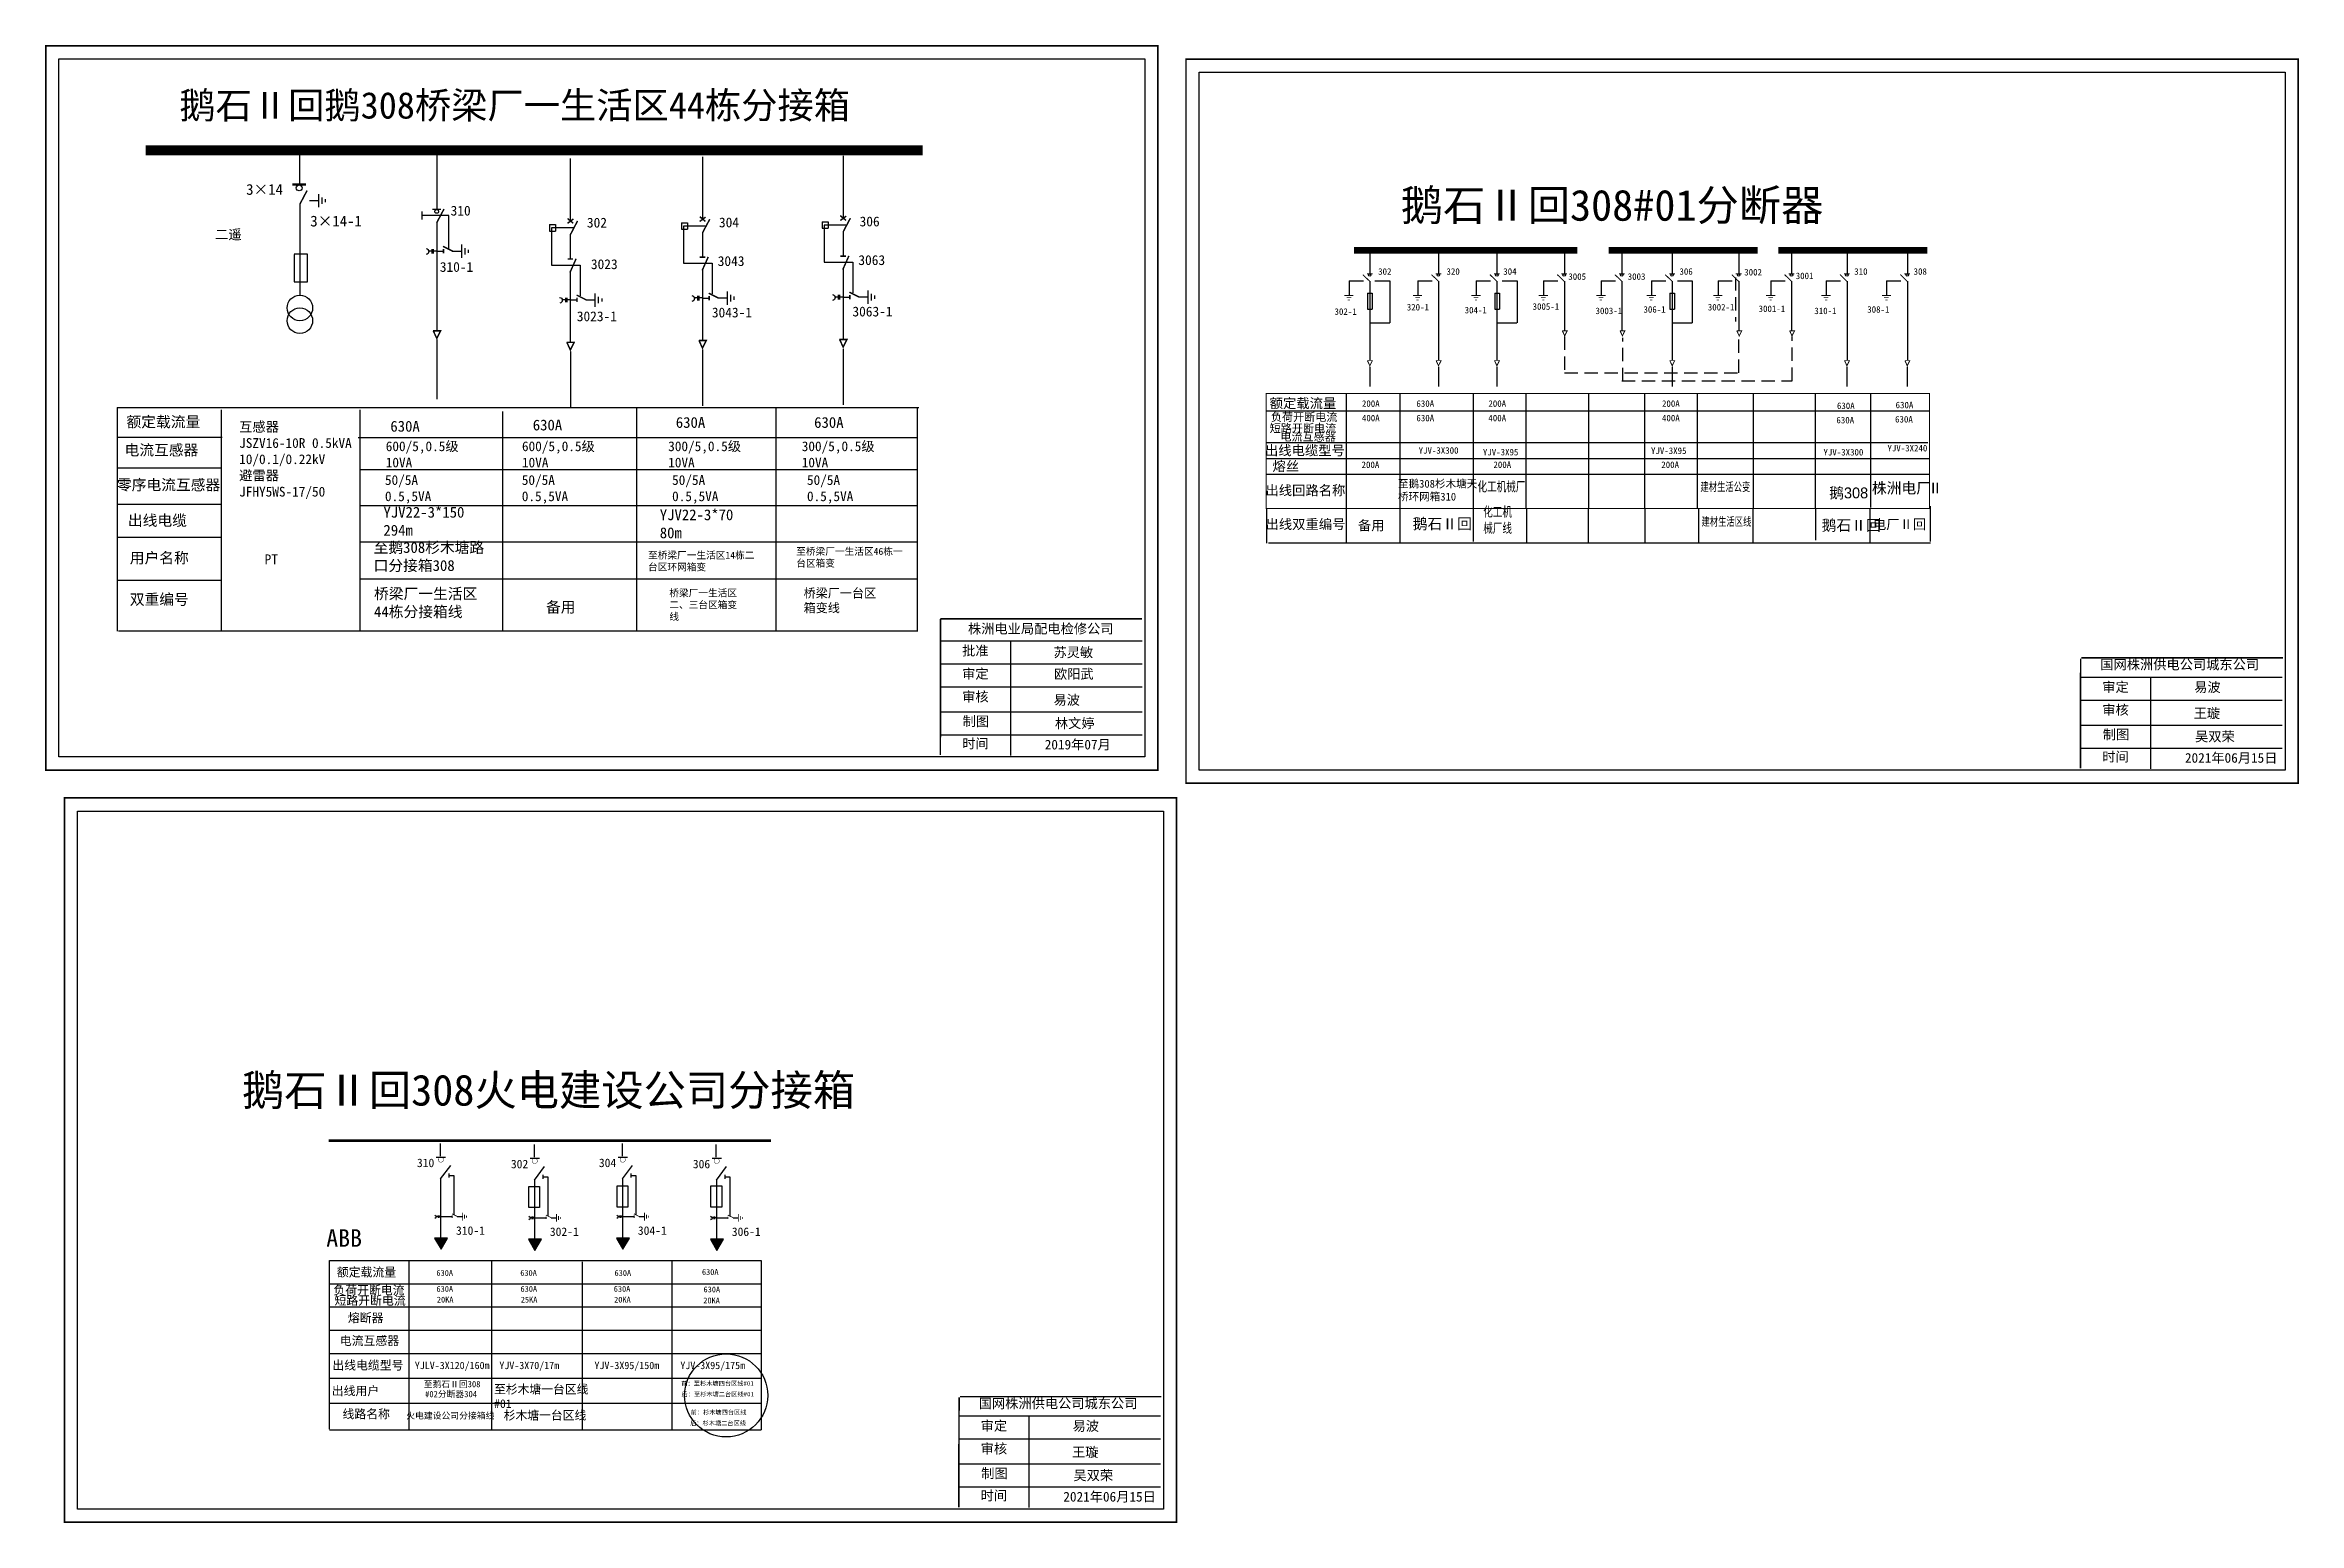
# Model space of a CAD drawing. Extents: x 251 to 764, y -214 to -46.
# Drawn here: x 509.8 to 764.1, y -213.2 to -46.5 of the extents above; entities that cross this region are included whole.
import ezdxf

# ---------------------------------------------------------------- set-up
doc = ezdxf.new("R2010")
doc.units = 0
doc.header["$LTSCALE"] = 5
for name, pattern in [('ACAD_ISO02W100', [15, 12, -3]), ('CENTER', [50.8, 31.75, -6.35, 6.35, -6.35]), ('DASHED', [0.45, 0.3, -0.15])]:
    doc.linetypes.add(name, pattern=pattern)
doc.layers.get('0').update_dxf_attribs({"linetype": 'CONTINUOUS'})
doc.layers.add('1', color=7, linetype='CONTINUOUS')
doc.layers.add('2', color=7, linetype='CONTINUOUS')
doc.styles.add('H1', font='')
doc.styles.add('hztxt_txtstyle_0.00_0_0', font='simkai.ttf')
doc.styles.add('hztxt_txtstyle_2.70_0_0', font='simkai.ttf', dxfattribs={"height": 2.7})
doc.styles.add('ZH', font='romane.shx', dxfattribs={"width": 0.7, "bigfont": 'hztxt.shx'})
doc.styles.add('字体', font='simkai_0.ttf', dxfattribs={"height": 2.5})
doc.styles.get('H1').set_extended_font_data('SimSun')

msp = doc.modelspace()

# ---------------------------------------------------------------- texts
at = {"color": 0, "linetype": 'Continuous', "style": 'hztxt_txtstyle_2.70_0_0'}
for s, height, p in [('3×14', 1.22, (532.49, -63.35)), ('3×14-1', 1.22, (539.73, -66.92)), ('310', 1.109, (555.56, -65.69)), ('302', 1.109, (570.94, -67.04)), ('304', 1.109, (585.84, -67.02)), ('306', 1.109, (601.71, -66.91)), ('310-1', 1.109, (554.34, -72.04)), ('3023', 1.109, (571.39, -71.73)), ('3043', 1.109, (585.7, -71.38)), ('3063', 1.109, (601.57, -71.27)), ('3043-1', 1.109, (585.04, -77.18)), ('3063-1', 1.109, (600.9, -77.07)), ('3023-1', 1.109, (569.8, -77.61))]:
    msp.add_text(s, height=height, dxfattribs=at).set_placement(p)
at = {"color": 0, "style": 'H1'}
for s, height, p in [('鹅石Ⅱ回308#01分断器', 3.4984, (662.78, -66.27)), ('鹅石Ⅱ回308火电建设公司分接箱', 3.4984, (532.02, -166.11)), ('310', 0.958, (551.76, -173.05)), ('302', 0.958, (562.36, -173.18)), ('304', 0.958, (572.29, -173.05)), ('306', 0.958, (582.89, -173.18)), ('310-1', 0.958, (556.17, -180.69)), ('302-1', 0.958, (566.76, -180.82)), ('304-1', 0.958, (576.69, -180.69)), ('306-1', 0.958, (587.29, -180.82)), ('YJLV-3X120/160m', 0.8264, (551.52, -195.84)), ('YJV-3X70/17m', 0.8264, (561.06, -195.84)), ('YJV-3X95/150m', 0.8264, (571.79, -195.84)), ('YJV-3X95/175m', 0.8264, (581.48, -195.84)), ('火电建设公司分接箱线', 0.711, (550.55, -201.45))]:
    msp.add_text(s, height=height, dxfattribs=at).set_placement(p)
at = {"color": 7, "style": 'H1'}
for s, height, p in [('302', 0.735, (660.22, -72.37)), ('320', 0.735, (667.93, -72.37)), ('304', 0.735, (674.34, -72.37)), ('3005', 0.735, (681.68, -72.94)), ('3003', 0.735, (688.38, -72.94)), ('306', 0.735, (694.22, -72.37)), ('3002', 0.735, (701.53, -72.45)), ('3001', 0.735, (707.34, -72.86)), ('310', 0.735, (713.94, -72.37)), ('308', 0.735, (720.64, -72.37)), ('302-1', 0.735, (655.3, -76.89)), ('320-1', 0.735, (663.45, -76.4)), ('304-1', 0.735, (669.98, -76.73)), ('3005-1', 0.735, (677.65, -76.32)), ('3003-1', 0.735, (684.75, -76.81)), ('306-1', 0.735, (690.16, -76.65)), ('3002-1', 0.735, (697.42, -76.4)), ('3001-1', 0.735, (703.15, -76.57)), ('310-1', 0.735, (709.44, -76.81)), ('308-1', 0.735, (715.41, -76.65)), ('额定载流量', 1.102, (647.98, -87.42)), ('负荷开断电流', 0.918, (648.11, -88.88)), ('400A', 0.735, (658.39, -88.9)), ('200A', 0.735, (658.39, -87.27)), ('630A', 0.735, (664.54, -87.27)), ('630A', 0.735, (664.54, -88.9)), ('400A', 0.735, (672.66, -88.9)), ('200A', 0.735, (672.66, -87.27)), ('400A', 0.735, (692.25, -88.9)), ('200A', 0.735, (692.25, -87.27)), ('630A', 0.735, (711.93, -89.14)), ('630A', 0.735, (711.99, -87.52)), ('630A', 0.735, (718.55, -89.04)), ('630A', 0.735, (718.61, -87.43)), ('出线电缆型号', 1.102, (647.45, -92.74)), ('短路开断电流', 0.918, (647.98, -90.15)), ('电流互感器', 0.918, (649.19, -91.1)), ('熔丝', 1.102, (648.3, -94.51)), ('200A', 0.735, (658.35, -94.17)), ('YJV-3X300', 0.735, (664.79, -92.56)), ('YJV-3X95', 0.735, (672.04, -92.75)), ('200A', 0.735, (673.23, -94.17)), ('YJV-3X95', 0.735, (691.01, -92.59)), ('200A', 0.735, (692.17, -94.17)), ('YJV-3X300', 0.735, (710.47, -92.76)), ('YJV-3X240', 0.735, (717.69, -92.3)), ('出线回路名称', 1.102, (647.5, -97.24)), ('出线双重编号', 1.102, (647.51, -101.06)), ('备用', 1.102, (657.94, -101.2)), ('电厂Ⅱ回', 1.102, (716.05, -101.07))]:
    msp.add_text(s, height=height, dxfattribs=at).set_placement(p)
at = {"style": 'H1'}
for s, height, p in [('ABB', 1.975, (541.53, -182.04)), ('额定载流量', 0.981, (542.72, -185.4)), ('630A', 0.654, (553.96, -185.32)), ('630A', 0.654, (563.42, -185.32)), ('630A', 0.654, (574.06, -185.32)), ('630A', 0.654, (583.92, -185.21)), ('负荷开断电流', 0.981, (542.33, -187.43)), ('短路开断电流', 0.981, (542.46, -188.59)), ('630A', 0.654, (553.97, -187.12)), ('20KA', 0.654, (554.01, -188.33)), ('630A', 0.654, (563.45, -187.12)), ('25KA', 0.654, (563.48, -188.33)), ('630A', 0.654, (573.97, -187.12)), ('20KA', 0.654, (574.01, -188.33)), ('20KA', 0.654, (584.07, -188.42)), ('630A', 0.654, (584.1, -187.18)), ('熔断器', 0.981, (543.97, -190.55)), ('电流互感器', 0.981, (543.06, -193.13)), ('出线电缆型号', 0.981, (542.21, -195.9)), ('出线用户', 0.981, (542.15, -198.79)), ('线路名称', 0.981, (543.36, -201.4))]:
    msp.add_text(s, height=height, dxfattribs=at).set_placement(p)
at = {"color": 0, "linetype": 'Continuous', "attachment_point": 1}
for s, insert, char_height, width, style in [('{\\fSimSun|b0|i0|c134|p2;\\C7;鹅石Ⅱ回鹅308桥梁厂一生活区44栋分接箱}', (524.95, -51.75), 3, 85.7498, '字体'), ('{\\fSimSun|b0|i0|c134|p2;二遥}', (528.97, -67.27), 1.1026, 8.5785, 'hztxt_txtstyle_0.00_0_0'), ('{\\fSimSun|b0|i0|c134|p2;额定载流量}', (518.99, -88.35), 1.2204, 19.6738, 'hztxt_txtstyle_2.70_0_0'), ('\\A1;{\\fSimSun|b0|i0|c134|p2;互感器\\PJSZV16-10R 0.5kVA\\P10/0.1/0.22kV\\P避雷器\\PJFHY5WS-17/50}', (531.7, -88.97), 1.0983, 20.2524, 'hztxt_txtstyle_2.70_0_0'), ('{\\fSimSun|b0|i0|c134|p2;630A}', (548.76, -88.85), 1.2204, 19.6738, 'hztxt_txtstyle_2.70_0_0'), ('{\\fSimSun|b0|i0|c134|p2;630A}', (564.83, -88.71), 1.2204, 19.6738, 'hztxt_txtstyle_2.70_0_0'), ('{\\fSimSun|b0|i0|c134|p2;630A}', (580.97, -88.42), 1.2204, 19.6738, 'hztxt_txtstyle_2.70_0_0'), ('{\\fSimSun|b0|i0|c134|p2;630A}', (596.58, -88.42), 1.2204, 19.6738, 'hztxt_txtstyle_2.70_0_0'), ('{\\fSimSun|b0|i0|c134|p2;电流互感器}', (518.77, -91.53), 1.2204, 19.6738, 'hztxt_txtstyle_2.70_0_0'), ('\\A1;{\\fSimSun|b0|i0|c134|p2;600/5,0.5级\\P10VA}', (548.24, -91.17), 1.0983, 20.2524, 'hztxt_txtstyle_2.70_0_0'), ('\\A1;{\\fSimSun|b0|i0|c134|p2;600/5,0.5级\\P10VA}', (563.61, -91.17), 1.0983, 20.2524, 'hztxt_txtstyle_2.70_0_0'), ('\\A1;{\\fSimSun|b0|i0|c134|p2;300/5,0.5级\\P10VA}', (580.11, -91.17), 1.0983, 20.2524, 'hztxt_txtstyle_2.70_0_0'), ('\\A1;{\\fSimSun|b0|i0|c134|p2;300/5,0.5级\\P10VA}', (595.18, -91.17), 1.0983, 20.2524, 'hztxt_txtstyle_2.70_0_0'), ('{\\fSimSun|b0|i0|c134|p2;零序电流互感器}', (517.91, -95.46), 1.2204, 19.6738, 'hztxt_txtstyle_2.70_0_0'), ('{\\fSimSun|b0|i0|c134|p2;50/5A\\P0.5,5VA}', (548.15, -94.98), 1.0983, 19.6738, 'hztxt_txtstyle_2.70_0_0'), ('{\\fSimSun|b0|i0|c134|p2;50/5A\\P0.5,5VA}', (563.59, -94.98), 1.0983, 19.6738, 'hztxt_txtstyle_2.70_0_0'), ('{\\fSimSun|b0|i0|c134|p2;50/5A\\P0.5,5VA}', (580.55, -94.98), 1.0983, 19.6738, 'hztxt_txtstyle_2.70_0_0'), ('{\\fSimSun|b0|i0|c134|p2;50/5A\\P0.5,5VA}', (595.77, -94.98), 1.0983, 19.6738, 'hztxt_txtstyle_2.70_0_0'), ('YJV22-3*150\\P294m', (547.98, -98.55), 1.2204, 19.6738, 'hztxt_txtstyle_2.70_0_0'), ('YJV22-3*70\\P80m', (579.16, -98.84), 1.22, 19.6738, 'hztxt_txtstyle_2.70_0_0'), ('{\\fSimSun|b0|i0|c134|p2;出线电缆}', (519.15, -99.47), 1.2204, 19.6738, 'hztxt_txtstyle_2.70_0_0'), ('{\\fSimSun|b0|i0|c134|p2;用户名称}', (519.36, -103.7), 1.2204, 19.6738, 'hztxt_txtstyle_2.70_0_0'), ('{\\fSimSun|b0|i0|c134|p2;PT}', (534.57, -103.92), 1.1026, 8.5785, 'hztxt_txtstyle_0.00_0_0'), ('{\\fSimSun|b0|i0|c134|p2;至鹅308杉木塘路口分接箱308}', (546.87, -102.53), 1.2204, 13.0437, 'hztxt_txtstyle_2.70_0_0'), ('{\\fSimSun|b0|i0|c134|p2;至桥梁厂一生活区14栋二台区环网箱变}', (577.84, -103.61), 0.8, 13.0437, 'hztxt_txtstyle_2.70_0_0'), ('{\\fSimSun|b0|i0|c134|p2;至桥梁厂一生活区46栋一台区箱变}', (594.56, -103.18), 0.8, 13.0437, 'hztxt_txtstyle_2.70_0_0'), ('{\\fSimSun|b0|i0|c134|p2;双重编号}', (519.36, -108.38), 1.2204, 19.6738, 'hztxt_txtstyle_2.70_0_0'), ('{\\fSimSun|b0|i0|c134|p2;桥梁厂一生活区44栋分接箱线}', (546.92, -107.74), 1.2204, 13.0222, 'hztxt_txtstyle_2.70_0_0'), ('{\\fSimSun|b0|i0|c134|p2;备用}', (566.32, -109.25), 1.2204, 19.6738, 'hztxt_txtstyle_2.70_0_0'), ('{\\fSimSun|b0|i0|c134|p2;桥梁厂一生活区二、三台区箱变线}', (580.24, -107.87), 0.8, 8.5597, 'hztxt_txtstyle_2.70_0_0'), ('{\\fSimSun|b0|i0|c134|p2;桥梁厂一台区箱变线}', (595.39, -107.79), 1, 8.5597, 'hztxt_txtstyle_2.70_0_0'), ('{\\fSimSun|b0|i0|c134|p2;株洲电业局配电检修公司}', (613.94, -111.75), 1.0944, 29.9201, '字体'), ('{\\fKaiTi_GB2312|b0|i0|c134|p49;批准}', (613.28, -114.24), 1.0944, 8.5588, '字体'), ('苏灵敏', (623.59, -114.42), 1.094, 8.5588, '字体'), ('\\f\uffbfﾬￌﾣﾤ_GB2312|b0|i0|c134|p49;审定', (613.28, -116.84), 1.0944, 8.5588, '字体'), ('欧阳武', (623.64, -116.86), 1.094, 8.5588, '字体'), ('{\\fSimSun|b0|i0|c134|p2;国网株洲供电公司城东公司}', (741.71, -115.8), 1.0944, 29.9201, '字体'), ('\\f\uffbfﾬￌﾣﾤ_GB2312|b0|i0|c134|p49;审核', (613.28, -119.42), 1.0944, 8.5588, '字体'), ('\\f\uffbfﾬￌﾣﾤ_GB2312|b0|i0|c134|p49;审定', (741.93, -118.33), 1.0944, 8.5588, '字体'), ('易波', (752.3, -118.35), 1.094, 8.5588, '字体'), ('\\f\uffbfﾬￌﾣﾤ_GB2312|b0|i0|c134|p49;制图', (613.33, -122.2), 1.0944, 8.5588, '字体'), ('易波', (623.59, -119.79), 1.094, 8.5588, '字体'), ('\\f\uffbfﾬￌﾣﾤ_GB2312|b0|i0|c134|p49;审核', (741.93, -120.91), 1.0944, 8.5588, '字体'), ('王璇', (752.24, -121.29), 1.094, 8.5588, '字体'), ('\\f\uffbfﾬￌﾣﾤ_GB2312|b0|i0|c134|p49;时间', (613.28, -124.71), 1.0944, 8.5588, '字体'), ('{\\fSimSun|b0|i0|c134|p2;林文婷}', (623.75, -122.43), 1.0944, 8.5588, '字体'), ('\\f\uffbfﾬￌﾣﾤ_GB2312|b0|i0|c134|p49;制图', (741.99, -123.69), 1.0944, 8.5588, '字体'), ('{\\fSimSun|b0|i0|c134|p2;吴双荣}', (752.4, -123.92), 1.0944, 8.5588, '字体'), ('2019{\\fSimSun|b0|i0|c134|p2;年}07{\\fSimSun|b0|i0|c134|p2;月}', (622.6, -124.83), 1.0944, 16.0081, '字体'), ('\\f\uffbfﾬￌﾣﾤ_GB2312|b0|i0|c134|p49;时间', (741.93, -126.2), 1.0944, 8.5588, '字体'), ('2021{\\fSimSun|b0|i0|c134|p2;年}06{\\fSimSun|b0|i0|c134|p2;月15日}', (751.26, -126.33), 1.0944, 16.0081, '字体'), ('{\\fSimSun|b0|i0|c134|p2;国网株洲供电公司城东公司}', (615.15, -199.16), 1.0944, 29.9201, '字体'), ('\\f\uffbfﾬￌﾣﾤ_GB2312|b0|i0|c134|p49;审定', (615.37, -201.69), 1.0944, 8.5588, '字体'), ('易波', (625.74, -201.71), 1.094, 8.5588, '字体'), ('\\f\uffbfﾬￌﾣﾤ_GB2312|b0|i0|c134|p49;审核', (615.37, -204.27), 1.0944, 8.5588, '字体'), ('王璇', (625.68, -204.65), 1.094, 8.5588, '字体'), ('\\f\uffbfﾬￌﾣﾤ_GB2312|b0|i0|c134|p49;制图', (615.43, -207.05), 1.0944, 8.5588, '字体'), ('{\\fSimSun|b0|i0|c134|p2;吴双荣}', (625.84, -207.28), 1.0944, 8.5588, '字体'), ('\\f\uffbfﾬￌﾣﾤ_GB2312|b0|i0|c134|p49;时间', (615.37, -209.56), 1.0944, 8.5588, '字体'), ('2021{\\fSimSun|b0|i0|c134|p2;年}06{\\fSimSun|b0|i0|c134|p2;月15日}', (624.7, -209.69), 1.0944, 16.0081, '字体')]:
    msp.add_mtext(s, dxfattribs=dict(at, insert=insert, char_height=char_height, width=width, style=style))
at = {"insert": (662.46, -95.51), "char_height": 0.8746, "width": 9.5178, "attachment_point": 1, "style": 'H1'}
msp.add_mtext('{\\fSimSun|b0|i0|c134|p2;至鹅}308{\\fSimSun|b0|i0|c134|p2;杉木塘天桥环网箱310}', dxfattribs=at)
at = {"color": 7, "char_height": 1.3381, "width": 14.8683, "attachment_point": 1, "style": 'ZH'}
for s, insert in [('{\\f\uffbfﾬￌ￥_GB2312|b0|i0|c134|p49;\\H0.7143x;\\C256;建材生活公变}', (696.59, -95.82)), ('{\\f\uffbfﾬￌ￥_GB2312|b0|i0|c134|p49;\\H0.7143x;\\C256;建材生活区线}', (696.71, -99.74))]:
    msp.add_mtext(s, dxfattribs=dict(at, insert=insert))
at = {"layer": '1', "style": 'H1'}
for s, p in [('至鹅石Ⅱ回308', (552.53, -197.89)), ('#02分断器304', (552.68, -199.01))]:
    msp.add_text(s, height=0.708, dxfattribs=at).set_placement(p)
at = {"layer": '2', "color": 7, "attachment_point": 1}
for s, insert, char_height, width, style in [('{\\f\uffbfﾬￌ￥_GB2312|b0|i0|c134|p49;\\H0.7143x;\\C256;化工机械厂}', (671.43, -95.71), 1.5437, 15.4367, 'ZH'), ('\\fﾷￂￋￎ_GB2312|b0|i0|c134|p49;\\C256;鹅308', (711.11, -96.37), 1.2244, 12.2443, 'H1'), ('{\\fﾷￂￋￎ_GB2312|b0|i0|c134|p49;\\C256;株洲电厂\\fArial|b0|i0|c0|p32;II}', (715.93, -95.82), 1.2244, 12.2443, 'H1'), ('{\\f\uffbfﾬￌ￥_GB2312|b0|i0|c134|p49;\\H0.7143x;\\C256;化工机械厂线}', (672.08, -98.55), 1.5437, 4.1208, 'ZH'), ('{\\fﾷￂￋￎ_GB2312|b0|i0|c134|p49;\\C256;鹅石Ⅱ回}', (664.12, -99.85), 1.2244, 12.2443, 'H1'), ('{\\fﾷￂￋￎ_GB2312|b0|i0|c134|p49;\\C256;鹅石Ⅱ回}', (710.26, -100.02), 1.2244, 12.2443, 'H1'), ('{\\C256;至杉木塘一台区线#01}', (560.46, -197.63), 0.9758, 11.6343, 'H1'), ('{\\C256;前：至杉木塘四台区线#01}', (581.6, -197.21), 0.5, 11.6343, 'H1'), ('{\\C256;后：至杉木塘二台区线#01}', (581.62, -198.42), 0.5, 11.6343, 'H1'), ('{\\C256;杉木塘一台区线}', (561.55, -200.57), 0.9758, 11.6343, 'H1'), ('{\\C256;前：杉木塘四台区线}', (582.64, -200.46), 0.5, 11.6343, 'H1'), ('{\\C256;后：杉木塘二台区线}', (582.59, -201.69), 0.5, 11.6343, 'H1')]:
    msp.add_mtext(s, dxfattribs=dict(at, insert=insert, char_height=char_height, width=width, style=style))

# ---------------------------------------------------------------- blocks, each defined once
blk = doc.blocks.new('JD')
for points in [[(-2, 0.2), (-2, -0.2), (2, 0.2), (2, -0.2)], [(1, -1.2), (1, -0.8), (-1, -1.2), (-1, -0.8)], [(-0.5, -1.8), (-0.5, -2.2), (0.5, -1.8), (0.5, -2.2)]]:
    blk.add_trace(points)

# ---------------------------------------------------------------- hatches: boundary and pattern name
for points in [[(554.48, -182.32), (555.22, -181.05), (553.75, -181.05)], [(565.08, -182.45), (565.81, -181.18), (564.34, -181.18)], [(575.01, -182.32), (575.74, -181.05), (574.27, -181.05)], [(585.6, -182.45), (586.34, -181.18), (584.87, -181.18)]]:
    msp.add_hatch(color=7).paths.add_polyline_path(points)

# ---------------------------------------------------------------- linework, layer by layer
at = {"color": 0}
for p, q in [((553.99, -58.24), (553.99, -64.97)), ((538.52, -58.53), (538.52, -62.15)), ((569.06, -59.27), (569.06, -66.33)), ((583.97, -59.06), (583.97, -66.12)), ((599.84, -58.95), (599.84, -66.01)), ((538.54, -64.39), (538.54, -74.65)), ((539.62, -63.98), (540.66, -63.98)), ((553.99, -66.47), (553.99, -78.68)), ((566.72, -66.71), (567.38, -66.71)), ((566.72, -66.71), (566.72, -67.44)), ((566.72, -67.44), (567.38, -67.44)), ((567.38, -66.71), (567.38, -67.44)), ((569.06, -67.82), (569.06, -70.55)), ((581.63, -66.5), (582.29, -66.5)), ((581.63, -66.5), (581.63, -67.23)), ((581.63, -67.23), (582.29, -67.23)), ((582.29, -66.5), (582.29, -67.23)), ((583.97, -67.62), (583.97, -70.34)), ((597.5, -66.39), (598.16, -66.39)), ((597.5, -66.39), (597.5, -67.12)), ((597.5, -67.12), (598.16, -67.12)), ((598.16, -66.39), (598.16, -67.12)), ((599.84, -67.5), (599.84, -70.23)), ((553.99, -69.71), (554.75, -69.71)), ((555.74, -69.69), (556.78, -69.69)), ((569.06, -71.91), (569.06, -79.95)), ((583.97, -71.7), (583.97, -79.74)), ((599.84, -71.59), (599.84, -79.63)), ((569.06, -75.21), (569.82, -75.21)), ((570.81, -75.19), (571.85, -75.19)), ((583.97, -75), (584.73, -75)), ((585.73, -74.98), (586.76, -74.98)), ((599.84, -74.89), (600.6, -74.89)), ((601.6, -74.87), (602.63, -74.87)), ((529.79, -90.74), (518.01, -90.74)), ((529.74, -94.2), (517.97, -94.2)), ((529.74, -98.29), (517.97, -98.29)), ((529.7, -102.02), (517.92, -102.02)), ((529.74, -106.87), (517.97, -106.87)), ((554.43, -174.37), (554.43, -181.1)), ((565.03, -174.5), (565.03, -181.24)), ((574.96, -174.37), (574.96, -181.1)), ((585.56, -174.5), (585.56, -181.24))]:
    msp.add_line(p, q, dxfattribs=at)
at = {"color": 0, "linetype": 'ACAD_ISO02W100'}
for p, q in [((569.39, -67.09), (566.93, -67.09)), ((566.93, -67.09), (566.93, -71.28)), ((584.3, -66.88), (581.84, -66.88)), ((581.84, -66.88), (581.84, -71.07)), ((600.17, -66.77), (597.71, -66.77)), ((597.71, -66.77), (597.71, -70.96)), ((581.84, -71.07), (585.09, -71.07)), ((585.09, -71.07), (585.09, -74.53)), ((597.71, -70.96), (600.96, -70.96)), ((600.96, -70.96), (600.96, -74.42)), ((566.93, -71.28), (570.18, -71.28)), ((570.18, -71.28), (570.18, -74.74))]:
    msp.add_line(p, q, dxfattribs=at)
for p, q in [((659.29, -69.87), (659.29, -72.2)), ((667.04, -69.87), (667.04, -72.2)), ((673.63, -69.87), (673.63, -72.2)), ((681.23, -69.87), (681.23, -72.2)), ((687.73, -69.87), (687.73, -72.2)), ((693.41, -69.87), (693.41, -72.2)), ((700.92, -69.87), (700.92, -72.2)), ((706.88, -69.87), (706.88, -72.2)), ((713.13, -69.87), (713.13, -72.2)), ((719.94, -69.87), (719.94, -72.2)), ((656.95, -73.04), (658.56, -73.04)), ((659.29, -73.11), (659.29, -81.95)), ((659.86, -73.04), (661.54, -73.04)), ((661.54, -73.04), (661.54, -77.81)), ((664.7, -73.04), (666.31, -73.04)), ((667.04, -73.11), (667.04, -81.95)), ((671.29, -73.04), (672.9, -73.04)), ((673.63, -73.11), (673.63, -81.95)), ((674.2, -73.04), (675.89, -73.04)), ((675.89, -73.04), (675.89, -77.81)), ((678.89, -73.04), (680.49, -73.04)), ((681.23, -73.11), (681.23, -78.72)), ((685.39, -73.04), (687, -73.04)), ((687.73, -73.11), (687.73, -78.72)), ((691.07, -73.04), (692.68, -73.04)), ((693.41, -73.11), (693.41, -81.95)), ((693.98, -73.04), (695.66, -73.04)), ((695.66, -73.04), (695.66, -77.81)), ((698.58, -73.04), (700.18, -73.04)), ((700.92, -73.11), (700.92, -78.72)), ((704.54, -73.04), (706.14, -73.04)), ((706.88, -73.11), (706.88, -78.72)), ((710.79, -73.04), (712.39, -73.04)), ((713.13, -73.11), (713.13, -81.95)), ((717.6, -73.04), (719.2, -73.04)), ((719.94, -73.11), (719.94, -81.95)), ((659.33, -77.81), (661.54, -77.81)), ((673.67, -77.81), (675.88, -77.81)), ((693.45, -77.81), (695.66, -77.81)), ((647.63, -98.69), (647.63, -102.67)), ((656.63, -98.57), (656.63, -102.56)), ((662.67, -98.69), (662.67, -102.56)), ((670.93, -98.8), (670.93, -102.45)), ((676.97, -98.8), (676.97, -102.56)), ((683.92, -98.69), (683.92, -102.56)), ((690.31, -98.69), (690.31, -102.56)), ((696.35, -98.8), (696.35, -102.56)), ((702.51, -98.8), (702.51, -102.56)), ((709.58, -98.8), (709.58, -102.33)), ((715.71, -98.72), (715.71, -102.59)), ((722.51, -98.46), (722.51, -102.45)), ((553.93, -171.92), (555, -171.92)), ((564.53, -172.05), (565.59, -172.05)), ((574.46, -171.92), (575.52, -171.92)), ((585.06, -172.05), (586.12, -172.05)), ((555.37, -173.78), (555.37, -174.22)), ((555.38, -174), (555.94, -174)), ((555.94, -174), (555.94, -178.44)), ((565.97, -173.92), (565.97, -174.36)), ((565.98, -174.14), (566.54, -174.14)), ((566.54, -174.14), (566.54, -178.57)), ((575.9, -173.78), (575.9, -174.22)), ((575.91, -174), (576.47, -174)), ((576.47, -174), (576.47, -178.44)), ((586.5, -173.92), (586.5, -174.36)), ((586.51, -174.14), (587.07, -174.14)), ((587.07, -174.14), (587.07, -178.57)), ((554.45, -178.64), (555.74, -178.64)), ((556.31, -178.63), (556.9, -178.63)), ((565.05, -178.77), (566.34, -178.77)), ((566.9, -178.76), (567.5, -178.76)), ((574.98, -178.64), (576.27, -178.64)), ((576.84, -178.63), (577.43, -178.63)), ((585.58, -178.77), (586.86, -178.77)), ((587.43, -178.76), (588.02, -178.76)), ((541.85, -183.59), (541.85, -202.62)), ((550.83, -183.59), (550.83, -202.69)), ((560.19, -183.59), (560.19, -202.69)), ((570.41, -183.74), (570.41, -202.69)), ((580.54, -183.66), (580.54, -202.69)), ((590.59, -183.59), (590.59, -202.69))]:
    msp.add_line(p, q)
at = {"color": 7}
for p, q in [((656.94, -73.06), (656.94, -74.69)), ((664.69, -73.06), (664.69, -74.69)), ((671.28, -73.06), (671.28, -74.69)), ((678.88, -73.06), (678.88, -74.69)), ((685.38, -73.06), (685.38, -74.69)), ((691.06, -73.06), (691.06, -74.69)), ((698.57, -73.06), (698.57, -74.69)), ((704.53, -73.06), (704.53, -74.69)), ((710.78, -73.06), (710.78, -74.69)), ((717.59, -73.06), (717.59, -74.69)), ((659.03, -74.45), (659.55, -74.45)), ((659.03, -74.45), (659.03, -76.26)), ((659.03, -76.26), (659.55, -76.26)), ((659.55, -74.45), (659.55, -76.26)), ((673.37, -74.45), (673.37, -76.26)), ((673.37, -74.45), (673.9, -74.45)), ((673.37, -76.26), (673.9, -76.26)), ((673.9, -74.45), (673.9, -76.26)), ((693.15, -74.45), (693.67, -74.45)), ((693.15, -74.45), (693.15, -76.26)), ((693.15, -76.26), (693.67, -76.26)), ((693.67, -74.45), (693.67, -76.26)), ((656.6, -85.84), (656.6, -98.65)), ((662.68, -85.84), (662.68, -98.65)), ((670.95, -85.84), (670.95, -98.65)), ((676.9, -85.84), (676.9, -98.65)), ((683.96, -85.84), (683.96, -98.65)), ((690.29, -85.84), (690.29, -98.65)), ((696.23, -85.84), (696.23, -98.65)), ((702.52, -85.84), (702.52, -98.72)), ((709.55, -85.84), (709.55, -98.72)), ((715.77, -85.75), (715.77, -98.64)), ((647.61, -87.74), (722.34, -87.74)), ((647.61, -91.29), (722.23, -91.29)), ((647.61, -93.11), (722.34, -93.11)), ((647.61, -94.87), (722.34, -94.87)), ((647.84, -102.61), (722.56, -102.61)), ((554.42, -171.8), (554.42, -170.37)), ((574.95, -171.8), (574.95, -170.37)), ((565.02, -171.93), (565.02, -170.51)), ((585.54, -171.93), (585.54, -170.51))]:
    msp.add_line(p, q, dxfattribs=at)
at = {"linetype": 'DASHED'}
for p, q in [((700.54, -72.66), (700.54, -77.65)), ((681.26, -79.35), (681.26, -83.43)), ((687.83, -84.38), (687.83, -79.47)), ((700.93, -83.43), (700.93, -79.25)), ((706.95, -84.34), (706.95, -79.35)), ((681.26, -83.43), (700.93, -83.43)), ((687.73, -84.34), (706.95, -84.34))]:
    msp.add_line(p, q, dxfattribs=at)
at = {"color": 0, "linetype": 'CENTER'}
for p, q in [((554, -79.66), (554, -86.41)), ((569.07, -81.03), (569.07, -87.37)), ((583.98, -80.82), (583.98, -87.16)), ((599.85, -80.71), (599.85, -87.04))]:
    msp.add_line(p, q, dxfattribs=at)
at = {"color": 7, "linetype": 'CENTER'}
for p, q in [((659.28, -82.75), (659.28, -84.96)), ((667.03, -82.75), (667.03, -84.96)), ((673.62, -82.75), (673.62, -84.96)), ((693.4, -82.75), (693.4, -84.96)), ((713.11, -82.75), (713.11, -84.96)), ((719.92, -82.75), (719.92, -84.96))]:
    msp.add_line(p, q, dxfattribs=at)
at = {"color": 0, "linetype": 'Continuous'}
for p, q in [((517.94, -87.35), (608.38, -87.35)), ((517.99, -112.59), (517.99, -87.35)), ((529.68, -87.62), (529.68, -112.58)), ((545.31, -87.62), (545.31, -112.58)), ((561.42, -87.79), (561.42, -112.57)), ((576.54, -87.4), (576.54, -112.58)), ((592.27, -87.4), (592.27, -112.58)), ((608.21, -87.42), (608.21, -112.6)), ((545.12, -90.72), (608.21, -90.72)), ((545.31, -94.35), (608.21, -94.35)), ((545.31, -98.4), (608.21, -98.4)), ((545.31, -102.5), (608.21, -102.5)), ((545.31, -106.67), (608.21, -106.67)), ((608.21, -112.59), (518.07, -112.59)), ((610.83, -113.67), (633.58, -113.67)), ((618.73, -113.67), (618.73, -126.61)), ((610.83, -116.27), (633.58, -116.27)), ((610.83, -118.86), (633.58, -118.86)), ((739.49, -117.76), (762.24, -117.76)), ((747.38, -117.75), (747.38, -128.1)), ((610.83, -121.69), (633.58, -121.69)), ((739.49, -120.36), (762.24, -120.36)), ((610.83, -124.28), (633.58, -124.28)), ((739.49, -123.18), (762.24, -123.18)), ((739.49, -125.77), (762.24, -125.77)), ((612.93, -201.13), (635.68, -201.13)), ((620.82, -201.11), (620.82, -211.46)), ((612.93, -203.72), (635.68, -203.72)), ((612.93, -206.54), (635.68, -206.54)), ((612.93, -209.14), (635.68, -209.14))]:
    msp.add_line(p, q, dxfattribs=at)
at = {"lineweight": 90}
msp.add_line((541.82, -170.06), (591.69, -170.06), dxfattribs=at)
at = {"linetype": 'Continuous'}
for p, q in [((541.89, -183.59), (590.59, -183.59)), ((541.85, -186.21), (551.19, -186.21)), ((551.19, -186.21), (590.59, -186.21)), ((541.85, -188.83), (558.45, -188.83)), ((558.33, -188.83), (590.59, -188.83)), ((541.85, -191.44), (590.59, -191.44)), ((541.85, -194.09), (590.59, -194.09)), ((541.85, -196.88), (590.59, -196.88)), ((541.89, -199.67), (590.59, -199.67)), ((541.89, -202.69), (590.59, -202.69))]:
    msp.add_line(p, q, dxfattribs=at)
at = {"color": 0, "linetype": 'Continuous', "const_width": 0.182}
for points in [[(509.89, -46.55), (635.37, -46.55), (635.37, -128.25), (509.89, -128.25)], [(638.54, -48.04), (764.03, -48.04), (764.03, -129.74), (638.54, -129.74)], [(511.98, -131.4), (637.47, -131.4), (637.47, -213.1), (511.98, -213.1)]]:
    msp.add_lwpolyline(points, close=True, dxfattribs=at)
at = {"color": 0, "linetype": 'Continuous'}
for points in [[(511.37, -48.02), (633.9, -48.02), (633.9, -126.77), (511.37, -126.77)], [(640.02, -49.52), (762.55, -49.52), (762.55, -128.27), (640.02, -128.27)], [(513.46, -132.88), (635.99, -132.88), (635.99, -211.63), (513.46, -211.63)]]:
    msp.add_lwpolyline(points, close=True, dxfattribs=at)
at = {"color": 0}
for points, const_width in [([(521.15, -58.33), (608.83, -58.33)], 1.1), ([(537.7, -62.2), (539.24, -62.2)], 0.261), ([(538.54, -64.43), (539.36, -62.87)], 0.165), ([(553.5, -64.99), (554.48, -64.99)], 0.165), ([(553.99, -66.51), (554.81, -64.95)], 0.165), ([(568.75, -66.02), (569.4, -66.56)], 0.165), ([(568.75, -66.57), (569.42, -66.07)], 0.165), ([(583.67, -65.81), (584.31, -66.35)], 0.165), ([(583.66, -66.36), (584.33, -65.86)], 0.165), ([(583.97, -67.66), (584.8, -66.1)], 0.165), ([(599.53, -65.7), (600.18, -66.24)], 0.165), ([(599.53, -66.25), (600.2, -65.75)], 0.165), ([(599.84, -67.55), (600.67, -65.98)], 0.165), ([(569.06, -67.87), (569.88, -66.3)], 0.165), ([(554.71, -69.16), (555.81, -69.71)], 0.165), ([(554.75, -69.45), (554.75, -69.96)], 0.165), ([(568.77, -70.59), (569.38, -70.59)], 0.165), ([(569.03, -72.11), (569.72, -70.56)], 0.165), ([(583.68, -70.38), (584.29, -70.38)], 0.165), ([(583.94, -71.9), (584.63, -70.35)], 0.165), ([(599.55, -70.27), (600.16, -70.27)], 0.165), ([(599.81, -71.79), (600.5, -70.24)], 0.165), ([(569.78, -74.66), (570.88, -75.21)], 0.165), ([(569.82, -74.96), (569.82, -75.46)], 0.165), ([(584.69, -74.45), (585.79, -75)], 0.165), ([(584.73, -74.75), (584.73, -75.25)], 0.165), ([(600.56, -74.34), (601.66, -74.89)], 0.165), ([(600.6, -74.64), (600.6, -75.14)], 0.165), ([(553.59, -78.7), (554.42, -78.7), (554, -79.55), (553.6, -78.69)], 0.165), ([(568.66, -80), (569.49, -80), (569.07, -80.85), (568.67, -79.98)], 0.165), ([(583.57, -79.79), (584.41, -79.79), (583.98, -80.64), (583.58, -79.77)], 0.165), ([(599.44, -79.68), (600.28, -79.68), (599.85, -80.52), (599.45, -79.66)], 0.165)]:
    msp.add_lwpolyline(points, dxfattribs=dict(at, const_width=const_width))
for points in [[(552.33, -65.24), (552.33, -66.15)], [(537.89, -70.07), (537.89, -73.15), (539.41, -73.15), (539.41, -70.04), (537.89, -70.04)], [(553.44, -69.7), (553.09, -69.7)], [(553.44, -69.47), (553.44, -69.97)], [(553.59, -69.47), (553.59, -69.97)], [(553.99, -69.7), (553.59, -69.7)], [(568.51, -75.2), (568.16, -75.2)], [(568.51, -74.97), (568.51, -75.47)], [(568.66, -74.97), (568.66, -75.47)], [(569.06, -75.2), (568.66, -75.2)], [(583.42, -74.99), (583.07, -74.99)], [(583.42, -74.76), (583.42, -75.26)], [(583.57, -74.76), (583.57, -75.26)], [(583.97, -74.99), (583.57, -74.99)], [(599.29, -74.88), (598.94, -74.88)], [(599.29, -74.65), (599.29, -75.15)], [(599.44, -74.65), (599.44, -75.15)], [(599.84, -74.88), (599.44, -74.88)]]:
    msp.add_lwpolyline(points, dxfattribs=at)
at = {"color": 0, "linetype": 'ACAD_ISO02W100'}
msp.add_lwpolyline([(555.34, -69.45), (555.34, -65.7), (552.33, -65.7)], dxfattribs=at)
at = {"color": 0}
for points in [[(552.79, -69.42, -0.877934), (552.81, -70.09)], [(567.86, -74.92, -0.877934), (567.88, -75.59)], [(582.78, -74.71, -0.877934), (582.79, -75.38)], [(598.65, -74.6, -0.877934), (598.66, -75.27)]]:
    msp.add_lwpolyline(points, format="xyb", dxfattribs=at)
at = {"color": 7}
for points, const_width in [([(657.48, -69.61), (682.71, -69.61)], 0.735), ([(686.24, -69.61), (703.06, -69.61)], 0.735), ([(705.38, -69.61), (722.2, -69.61)], 0.735), ([(659.3, -73.14), (658.49, -72.35)], 0.11), ([(658.95, -72.25), (659.6, -72.25)], 0.11), ([(667.06, -73.14), (666.24, -72.35)], 0.11), ([(666.7, -72.25), (667.35, -72.25)], 0.11), ([(673.64, -73.14), (672.83, -72.35)], 0.11), ([(673.29, -72.25), (673.94, -72.25)], 0.11), ([(681.24, -73.14), (680.43, -72.35)], 0.11), ([(680.88, -72.25), (681.53, -72.25)], 0.11), ([(687.75, -73.14), (686.93, -72.35)], 0.11), ([(687.39, -72.25), (688.04, -72.25)], 0.11), ([(693.42, -73.14), (692.61, -72.35)], 0.11), ([(693.07, -72.25), (693.72, -72.25)], 0.11), ([(700.93, -73.14), (700.12, -72.35)], 0.11), ([(700.58, -72.25), (701.23, -72.25)], 0.11), ([(706.89, -73.14), (706.08, -72.35)], 0.11), ([(706.53, -72.25), (707.18, -72.25)], 0.11), ([(713.14, -73.14), (712.33, -72.35)], 0.11), ([(712.78, -72.25), (713.43, -72.25)], 0.11), ([(719.95, -73.14), (719.14, -72.35)], 0.11), ([(719.6, -72.25), (720.25, -72.25)], 0.11), ([(680.99, -78.69), (681.55, -78.69), (681.27, -79.26), (681, -78.68)], 0.11), ([(687.5, -78.69), (688.06, -78.69), (687.78, -79.26), (687.51, -78.68)], 0.11), ([(700.69, -78.69), (701.25, -78.69), (700.96, -79.26), (700.69, -78.68)], 0.11), ([(706.65, -78.69), (707.21, -78.69), (706.92, -79.26), (706.65, -78.68)], 0.11), ([(659, -82.06), (659.56, -82.06), (659.28, -82.63), (659.01, -82.05)], 0.11), ([(666.76, -82.06), (667.32, -82.06), (667.03, -82.63), (666.76, -82.05)], 0.11), ([(673.34, -82.06), (673.91, -82.06), (673.62, -82.63), (673.35, -82.05)], 0.11), ([(693.12, -82.06), (693.68, -82.06), (693.4, -82.63), (693.13, -82.05)], 0.11), ([(712.84, -82.06), (713.4, -82.06), (713.11, -82.63), (712.85, -82.05)], 0.11), ([(719.65, -82.06), (720.21, -82.06), (719.92, -82.63), (719.66, -82.05)], 0.11)]:
    msp.add_lwpolyline(points, dxfattribs=dict(at, const_width=const_width))
at = {"color": 7, "const_width": 0.11}
msp.add_lwpolyline([(647.59, -85.76), (722.44, -85.76), (722.44, -98.73), (647.59, -98.73)], close=True, dxfattribs=at)
at = {"color": 0, "linetype": 'Continuous', "const_width": 0.182}
for points in [[(610.83, -111.2), (610.82, -126.56)], [(610.83, -111.2), (633.58, -111.2)], [(739.49, -115.68), (739.47, -128.06)], [(739.58, -115.59), (762.33, -115.59)], [(612.93, -199.04), (612.91, -211.42)], [(613.02, -198.95), (635.77, -198.95)]]:
    msp.add_lwpolyline(points, dxfattribs=at)
for points, const_width in [([(553.93, -171.92), (555, -171.92)], 0.0903), ([(564.53, -172.05), (565.59, -172.05)], 0.0903), ([(574.46, -171.92), (575.52, -171.92)], 0.0903), ([(585.06, -172.05), (586.12, -172.05)], 0.0903), ([(555.72, -178.32), (556.34, -178.64)], 0.0942), ([(555.74, -178.49), (555.74, -178.78)], 0.0942), ([(566.31, -178.46), (566.94, -178.77)], 0.0942), ([(566.34, -178.63), (566.34, -178.92)], 0.0942), ([(576.24, -178.32), (576.87, -178.64)], 0.0942), ([(576.27, -178.49), (576.27, -178.78)], 0.0942), ([(586.84, -178.46), (587.47, -178.77)], 0.0942), ([(586.86, -178.63), (586.86, -178.92)], 0.0942)]:
    msp.add_lwpolyline(points, dxfattribs=dict(const_width=const_width))
at = {"const_width": 0.0451}
for points in [[(554.17, -172.21, 1), (554.75, -172.21, 1)], [(564.76, -172.35, 1), (565.35, -172.35, 1)], [(574.69, -172.21, 1), (575.28, -172.21, 1)], [(585.29, -172.35, 1), (585.88, -172.35, 1)]]:
    msp.add_lwpolyline(points, format="xyb", close=True, dxfattribs=at)
for points in [[(564.39, -175.22), (565.6, -175.22), (565.6, -177.61), (564.39, -177.61)], [(574.34, -175.18), (575.56, -175.18), (575.56, -177.57), (574.34, -177.57)], [(584.94, -175.18), (586.16, -175.18), (586.16, -177.57), (584.94, -177.57)]]:
    msp.add_lwpolyline(points, close=True)
for points in [[(553.77, -178.47, -0.877934), (553.78, -178.85)], [(564.37, -178.61, -0.877934), (564.37, -178.99)], [(574.3, -178.47, -0.877934), (574.31, -178.85)], [(584.89, -178.61, -0.877934), (584.9, -178.99)]]:
    msp.add_lwpolyline(points, format="xyb")
for points in [[(554.14, -178.63), (553.94, -178.63)], [(554.14, -178.5), (554.14, -178.79)], [(554.23, -178.5), (554.23, -178.79)], [(554.45, -178.63), (554.23, -178.63)], [(564.73, -178.77), (564.54, -178.77)], [(564.73, -178.64), (564.73, -178.92)], [(564.82, -178.64), (564.82, -178.92)], [(565.05, -178.77), (564.82, -178.77)], [(574.67, -178.63), (574.47, -178.63)], [(574.67, -178.5), (574.67, -178.79)], [(574.75, -178.5), (574.75, -178.79)], [(574.98, -178.63), (574.75, -178.63)], [(585.26, -178.77), (585.06, -178.77)], [(585.26, -178.64), (585.26, -178.92)], [(585.35, -178.64), (585.35, -178.92)], [(585.58, -178.77), (585.35, -178.77)]]:
    msp.add_lwpolyline(points)
at = {"color": 7}
for points in [[(554.48, -182.32), (555.22, -181.05), (553.75, -181.05)], [(565.08, -182.45), (565.81, -181.18), (564.34, -181.18)], [(575.01, -182.32), (575.74, -181.05), (574.27, -181.05)], [(585.6, -182.45), (586.34, -181.18), (584.87, -181.18)]]:
    msp.add_lwpolyline(points, close=True, dxfattribs=at)
at = {"color": 0}
for centre, radius in [((538.47, -62.57), 0.335), ((553.99, -65.22), 0.211)]:
    msp.add_circle(centre, radius, dxfattribs=at)
at = {"color": 7}
for centre in [(659.27, -72.4), (667.02, -72.4), (673.61, -72.4), (681.21, -72.4), (687.71, -72.4), (693.39, -72.4), (700.9, -72.4), (706.86, -72.4), (713.11, -72.4), (719.92, -72.4)]:
    msp.add_circle(centre, 0.141, dxfattribs=at)
at = {"color": 1}
msp.add_circle((586.65, -198.81), 4.69, dxfattribs=at)
at = {"layer": '1'}
for points in [[(553.77, -178.47, -0.877934), (553.78, -178.85)], [(564.37, -178.6, -0.877934), (564.37, -178.98)], [(574.3, -178.47, -0.877934), (574.3, -178.85)], [(584.89, -178.6, -0.877934), (584.9, -178.98)]]:
    msp.add_lwpolyline(points, format="xyb", dxfattribs=at)
at = {"layer": '2'}
for p, q in [((554.43, -174.38), (555.57, -172.86)), ((574.96, -174.38), (576.1, -172.86)), ((565.03, -174.51), (566.17, -172.99)), ((585.56, -174.51), (586.7, -172.99))]:
    msp.add_line(p, q, dxfattribs=at)
at = {"layer": '2', "color": 0}
for centre in [(538.55, -76.11), (538.55, -77.55)]:
    msp.add_circle(centre, 1.44, dxfattribs=at)

# ---------------------------------------------------------------- block references
at = {"color": 0, "xscale": 0.3844120780053686, "yscale": 0.3844120780053686, "zscale": 0.3844120780054647, "rotation": 90}
for p in [(540.67, -64.01), (556.79, -69.72), (571.86, -75.22), (586.78, -75.01), (602.64, -74.9)]:
    msp.add_blockref('JD', p, dxfattribs=at)
at = {"color": 7, "xscale": 0.2571296404274262, "yscale": 0.2571296404274262, "zscale": 0.2571296404274262}
for p in [(656.92, -74.7), (664.67, -74.7), (671.26, -74.7), (678.86, -74.7), (685.36, -74.7), (691.04, -74.7), (698.55, -74.7), (704.51, -74.7), (710.76, -74.7), (717.57, -74.7)]:
    msp.add_blockref('JD', p, dxfattribs=at)
at = {"xscale": 0.2198309993339903, "yscale": 0.2198309993339903, "zscale": 0.2198309993730925, "rotation": 90}
for p in [(556.91, -178.64), (567.51, -178.78), (577.44, -178.64), (588.03, -178.78)]:
    msp.add_blockref('JD', p, dxfattribs=at)

msp.set_redraw_order([(e.dxf.handle, doc.entitydb.next_handle()) for e in msp.query("TEXT MTEXT ATTDEF DIMENSION ARC_DIMENSION")])  # texts and dimensions are drawn at this point

doc.saveas('drawing.dxf')
